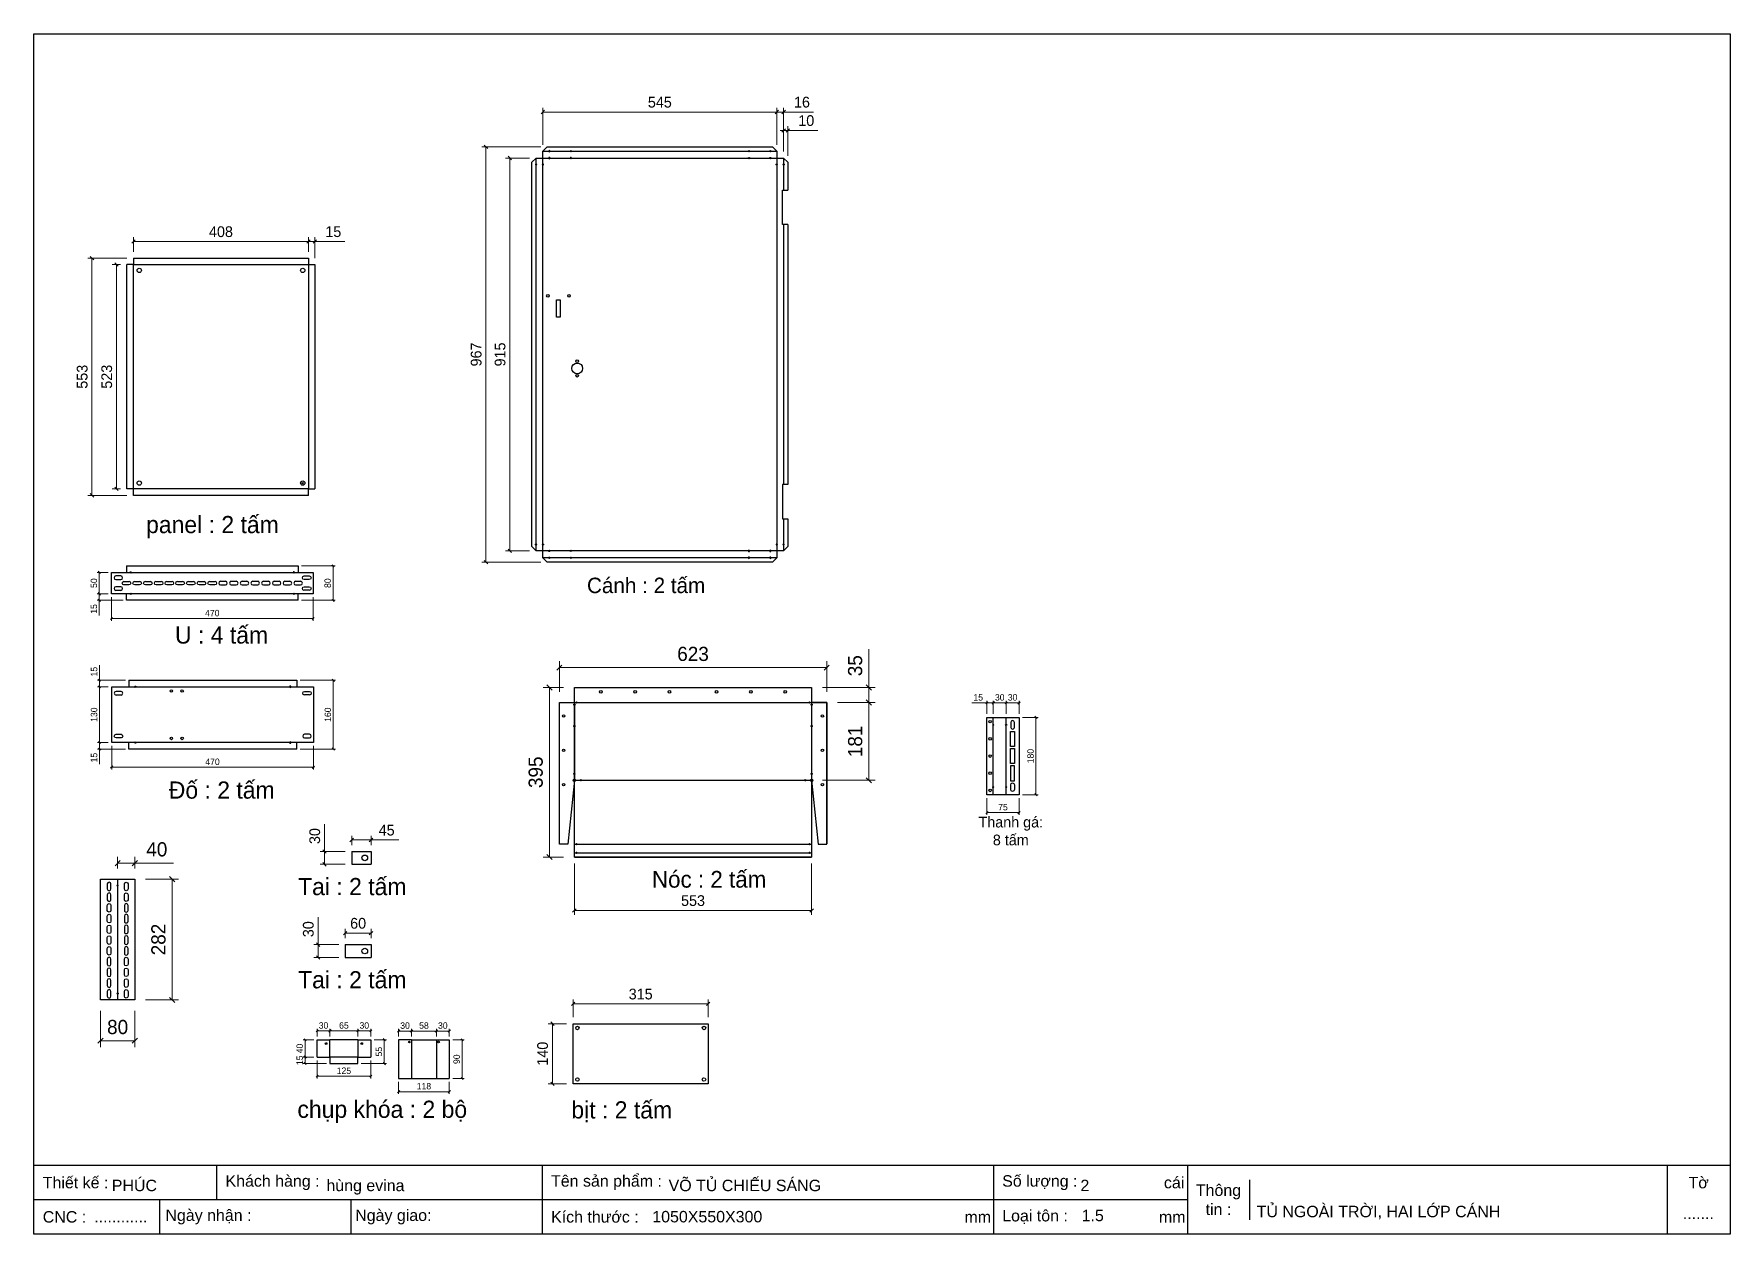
# Model space of a CAD drawing. Header units: millimetres. Extents: x 0 to 3953, y 0 to 2795.
import ezdxf

# ---------------------------------------------------------------- set-up
doc = ezdxf.new("R2010")
doc.units = ezdxf.units.MM
doc.layers.add('CNC', color=7, linetype='Continuous')
doc.layers.add('DIM', color=253, linetype='Continuous')
doc.styles.add('Arial', font='arial.ttf')
doc.dimstyles.new('Dim-15', dxfattribs={"dimtxt": 15, "dimasz": 5, "dimexe": 5, "dimexo": 8, "dimgap": 5, "dimtad": 1, "dimdec": 0, "dimtxsty": 'Standard', "dimblk": 'OBLIQUE', "dimcen": 10, "dimclrd": 5, "dimclre": 5, "dimclrt": 3, "dimazin": 3, "dimtfac": 1, "dimtdec": 0, "dimtmove": 0, "dimatfit": 3, "dimldrblk": 'OBLIQUE', "dimlwd": 9, "dimlwe": 9})
doc.dimstyles.new('Dim-25', dxfattribs={"dimtxt": 25, "dimasz": 8, "dimexe": 10, "dimexo": 15, "dimgap": 10, "dimtad": 1, "dimdec": 0, "dimtxsty": 'Standard', "dimblk": 'OBLIQUE', "dimcen": 10, "dimclrd": 5, "dimclre": 5, "dimclrt": 3, "dimazin": 3, "dimtfac": 1, "dimtdec": 0, "dimtmove": 0, "dimatfit": 3, "dimldrblk": 'OBLIQUE', "dimlwd": 9, "dimlwe": 9})
doc.dimstyles.new('Dim-33', dxfattribs={"dimtxt": 33, "dimasz": 12, "dimexe": 15, "dimexo": 25, "dimgap": 15, "dimtad": 1, "dimdec": 0, "dimtxsty": 'Standard', "dimblk": 'OBLIQUE', "dimcen": 10, "dimclrd": 5, "dimclre": 5, "dimclrt": 3, "dimazin": 3, "dimtfac": 1, "dimtdec": 0, "dimtmove": 0, "dimatfit": 3, "dimldrblk": 'OPEN30', "dimlwd": 9, "dimlwe": 9})

msp = doc.modelspace()

# ---------------------------------------------------------------- texts
at = {"color": 7, "char_height": 40, "width": 683.2, "attachment_point": 5}
for s, insert in [('panel : 2 tấm', (416, 1646.4)), ('U : 4 tấm', (437.3, 1394.9)), ('Đố : 2 tấm', (437.7, 1033.8)), ('Tai : 2 tấm', (742, 809)), ('Tai : 2 tấm', (742, 592)), ('chụp khóa : 2 bộ', (811.9, 284.6)), ('bịt : 2 tấm', (1369.9, 284.8))]:
    msp.add_mtext(s, dxfattribs=dict(at, insert=insert))
at = {"color": 2, "attachment_point": 5}
for s, insert, char_height, width in [('Cánh : 2 tấm', (1426.8, 1510.5), 36, 775), ('Thanh gá: \\P8 tấm', (2276.7, 938.5), 25, 775), ('Nóc : 2 tấm', (1573.6, 826), 39, 774)]:
    msp.add_mtext(s, dxfattribs=dict(at, insert=insert, char_height=char_height, width=width))

# ---------------------------------------------------------------- blocks, each defined once
blk = doc.blocks.new('KHUNG CHUẨN')
at = {"color": 7}
for p, q in [((19889.2, -28535.2), (16919.2, -28535.2)), ((17239.2, -28535.2), (17239.2, -28595.2)), ((17809.2, -28535.2), (17809.2, -28655.2)), ((18599.2, -28535.2), (18599.2, -28655.2)), ((18939.2, -28535.2), (18939.2, -28655.2)), ((19779.2, -28535.2), (19779.2, -28655.2)), ((19047.6, -28560.2), (19047.6, -28630.2)), ((18939.2, -28595.2), (16919.2, -28595.2)), ((17139.2, -28595.2), (17139.2, -28655.2)), ((17474.2, -28595.2), (17474.2, -28655.2))]:
    blk.add_line(p, q, dxfattribs=at)
blk.add_lwpolyline([(16919.2, -26555.2), (19889.2, -26555.2), (19889.2, -28655.2), (16919.2, -28655.2)], close=True, dxfattribs=at)
at = {"color": 2, "char_height": 20, "style": 'Arial'}
for s, insert, width, attachment_point in [('  Thiết kế :', (16919.2, -28565.2), 917.634, 4), ('  Khách hàng :', (17239.2, -28565.2), 917.634, 4), ('  Tên sản phẩm :', (17809.2, -28565.2), 917.634, 4), ('  Số lượng :', (18599.2, -28565.2), 917.634, 4), ('cái', (18897.9, -28565.2), 63.517, 4), ('Thông\\Ptin :', (18993.4, -28595.2), 108.311, 5), ('Tờ', (19834.2, -28565.2), 110, 5), ('  CNC :', (16919.2, -28625.2), 917.634, 4), ('  Ngày nhận :', (17134, -28625.2), 556.651, 4), ('  Ngày giao:', (17466.3, -28625.2), 556.651, 4), ('  Kích thước :', (17809.2, -28625.2), 917.634, 4), ('mm', (18548.6, -28625.2), 73.831, 4), ('  Loại tôn :', (18599.2, -28625.2), 917.634, 4), ('mm', (18889.2, -28625.2), 917.634, 4)]:
    blk.add_mtext(s, dxfattribs=dict(at, insert=insert, width=width, attachment_point=attachment_point))
at = {"color": 3, "style": 'Arial'}
for tag, p in [('#01', (17055.6, -28580.1)), ('#02', (17431.4, -28580.1)), ('#03', (18030.6, -28580.1)), ('#08', (18751.7, -28580.1)), ('#10', (19064.8, -28580.1)), ('#04', (17024.8, -28634.6)), ('#05', (17308.5, -28633)), ('#06', (17632.7, -28633.7)), ('#07', (18002, -28634.7)), ('#09', (18753.8, -28632.6)), ('#11', (19060.3, -28625.7)), ('#12', (19806.5, -28628.9))]:
    blk.add_attdef(tag, p, '', height=20, dxfattribs=at)
blk = doc.blocks.new('*D1')
at = {"color": 5, "lineweight": 9, "ltscale": 3, "transparency": 16777216}
for p, q in [((639.9, 2311.6), (631.9, 2311.6)), ((639.9, 2287.9), (639.9, 2321.6)), ((639.9, 2311.6), (654.9, 2311.6)), ((654.9, 2272.9), (654.9, 2321.6)), ((654.9, 2311.6), (724.6, 2311.6))]:
    blk.add_line(p, q, dxfattribs=at)
at = {"color": 0, "linetype": 'ByBlock', "lineweight": -2}
for p, q in [((635.9, 2307.6), (643.9, 2315.6)), ((658.9, 2315.6), (650.9, 2307.6))]:
    blk.add_line(p, q, dxfattribs=at)
at = {"layer": 'Defpoints', "color": 0, "ltscale": 3, "transparency": 16777216}
for p in [(654.9, 2311.6), (639.9, 2272.9), (654.9, 2257.9)]:
    blk.add_point(p, dxfattribs=at)
at = {"color": 3, "ltscale": 3, "transparency": 16777216, "insert": (697.7, 2334.4), "char_height": 25, "attachment_point": 5}
blk.add_mtext('15', dxfattribs=at)
blk = doc.blocks.new('_Oblique')
at = {"color": 0, "linetype": 'ByBlock', "lineweight": -2}
blk.add_line((-0.5, -0.5), (0.5, 0.5), dxfattribs=at)
blk = doc.blocks.new('*D2')
at = {"color": 0, "linetype": 'ByBlock', "lineweight": -2}
for p, q in [((235.9, 2315.6), (227.9, 2307.6)), ((635.9, 2307.6), (643.9, 2315.6))]:
    blk.add_line(p, q, dxfattribs=at)
at = {"color": 5, "lineweight": 9, "ltscale": 3, "transparency": 16777216}
for p, q in [((231.9, 2287.9), (231.9, 2321.6)), ((639.9, 2311.6), (231.9, 2311.6)), ((639.9, 2287.9), (639.9, 2321.6))]:
    blk.add_line(p, q, dxfattribs=at)
at = {"layer": 'Defpoints', "color": 0, "ltscale": 3, "transparency": 16777216}
for p in [(231.9, 2311.6), (231.9, 2272.9), (639.9, 2272.9)]:
    blk.add_point(p, dxfattribs=at)
at = {"color": 3, "ltscale": 3, "transparency": 16777216, "insert": (435.9, 2334.4), "char_height": 25, "attachment_point": 5}
blk.add_mtext('408', dxfattribs=at)
blk = doc.blocks.new('*D3')
at = {"color": 5, "lineweight": 9, "ltscale": 3, "transparency": 16777216}
for p, q in [((216.9, 2272.9), (125.3, 2272.9)), ((135.3, 2272.9), (135.3, 1720.4)), ((216.9, 1720.4), (125.3, 1720.4))]:
    blk.add_line(p, q, dxfattribs=at)
at = {"color": 0, "linetype": 'ByBlock', "lineweight": -2}
for p, q in [((139.3, 2268.9), (131.3, 2276.9)), ((131.3, 1724.4), (139.3, 1716.4))]:
    blk.add_line(p, q, dxfattribs=at)
at = {"layer": 'Defpoints', "color": 0, "ltscale": 3, "transparency": 16777216}
for p in [(231.9, 2272.9), (135.3, 1720.4), (231.9, 1720.4)]:
    blk.add_point(p, dxfattribs=at)
at = {"color": 3, "ltscale": 3, "transparency": 16777216, "insert": (112.6, 1996.7), "char_height": 25, "attachment_point": 5, "rotation": 90}
blk.add_mtext('553', dxfattribs=at)
blk = doc.blocks.new('*D4')
at = {"color": 5, "lineweight": 9, "ltscale": 3, "transparency": 16777216}
for p, q in [((201.9, 2257.9), (182.6, 2257.9)), ((192.6, 1735.4), (192.6, 2257.9)), ((201.9, 1735.4), (182.6, 1735.4))]:
    blk.add_line(p, q, dxfattribs=at)
at = {"color": 0, "linetype": 'ByBlock', "lineweight": -2}
for p, q in [((196.6, 2253.9), (188.6, 2261.9)), ((188.6, 1739.4), (196.6, 1731.4))]:
    blk.add_line(p, q, dxfattribs=at)
at = {"layer": 'Defpoints', "color": 0, "ltscale": 3, "transparency": 16777216}
for p in [(192.6, 2257.9), (216.9, 2257.9), (216.9, 1735.4)]:
    blk.add_point(p, dxfattribs=at)
at = {"color": 3, "ltscale": 3, "transparency": 16777216, "insert": (169.8, 1996.7), "char_height": 25, "attachment_point": 5, "rotation": 90}
blk.add_mtext('523', dxfattribs=at)
blk = doc.blocks.new('*D5')
at = {"color": 0, "linetype": 'ByBlock', "lineweight": -2}
for p, q in [((183.7, 1089.8), (178.7, 1084.8)), ((648.7, 1084.8), (653.7, 1089.8))]:
    blk.add_line(p, q, dxfattribs=at)
at = {"layer": 'Defpoints', "color": 0, "transparency": 16777216}
for p in [(181.2, 1144.7), (651.2, 1144.7), (651.2, 1087.3)]:
    blk.add_point(p, dxfattribs=at)
at = {"layer": 'DIM', "color": 5, "lineweight": 9, "transparency": 16777216}
for p, q in [((181.2, 1136.7), (181.2, 1082.3)), ((651.2, 1136.7), (651.2, 1082.3)), ((181.2, 1087.3), (651.2, 1087.3))]:
    blk.add_line(p, q, dxfattribs=at)
at = {"layer": 'DIM', "color": 3, "transparency": 16777216, "insert": (416.2, 1099.9), "char_height": 15, "attachment_point": 5}
blk.add_mtext('470', dxfattribs=at)
blk = doc.blocks.new('*D6')
at = {"color": 0, "linetype": 'ByBlock', "lineweight": -2}
for p, q in [((700.3, 1287.2), (695.3, 1292.2)), ((695.3, 1132.2), (700.3, 1127.2))]:
    blk.add_line(p, q, dxfattribs=at)
at = {"layer": 'Defpoints', "color": 0, "transparency": 16777216}
for p in [(612.4, 1289.7), (697.8, 1289.7), (612.4, 1129.7)]:
    blk.add_point(p, dxfattribs=at)
at = {"layer": 'DIM', "color": 5, "lineweight": 9, "transparency": 16777216}
for p, q in [((620.4, 1289.7), (702.8, 1289.7)), ((697.8, 1129.7), (697.8, 1289.7)), ((620.4, 1129.7), (702.8, 1129.7))]:
    blk.add_line(p, q, dxfattribs=at)
at = {"layer": 'DIM', "color": 3, "transparency": 16777216, "insert": (685.1, 1209.7), "char_height": 15, "attachment_point": 5, "rotation": 90}
blk.add_mtext('160', dxfattribs=at)
blk = doc.blocks.new('*D7')
at = {"color": 0, "linetype": 'ByBlock', "lineweight": -2}
for p, q in [((155.4, 1142.2), (150.4, 1147.2)), ((150.4, 1132.2), (155.4, 1127.2))]:
    blk.add_line(p, q, dxfattribs=at)
at = {"layer": 'Defpoints', "color": 0, "transparency": 16777216}
for p in [(152.9, 1129.7), (181.2, 1144.7), (221.2, 1129.7)]:
    blk.add_point(p, dxfattribs=at)
at = {"layer": 'DIM', "color": 5, "lineweight": 9, "transparency": 16777216}
for p, q in [((173.2, 1144.7), (147.9, 1144.7)), ((213.2, 1129.7), (147.9, 1129.7)), ((152.9, 1144.7), (152.9, 1129.7)), ((152.9, 1129.7), (152.9, 1094.5))]:
    blk.add_line(p, q, dxfattribs=at)
at = {"layer": 'DIM', "color": 3, "transparency": 16777216, "insert": (140.2, 1109.6), "char_height": 15, "attachment_point": 5, "rotation": 90}
blk.add_mtext('15', dxfattribs=at)
blk = doc.blocks.new('ovan8.5x20')
at = {"layer": 'CNC', "color": 2, "lineweight": -3}
for p, q in [((5.7, 4.2), (-5.8, 4.2)), ((-5.8, -4.2), (5.7, -4.2))]:
    blk.add_line(p, q, dxfattribs=at)
for centre, start, end in [((-5.8, 0), 90, 270), ((5.7, 0), 270, 90)]:
    blk.add_arc(centre, 4.25, start, end, dxfattribs=at)
blk = doc.blocks.new('f3daunguoc')
at = {"layer": 'CNC', "color": 2, "lineweight": -3}
blk.add_circle((0, 0), 1.5, dxfattribs=at)
blk = doc.blocks.new('*D8')
at = {"color": 0, "linetype": 'ByBlock', "lineweight": -2}
for p, q in [((155.4, 1272.2), (150.4, 1277.2)), ((150.4, 1147.2), (155.4, 1142.2))]:
    blk.add_line(p, q, dxfattribs=at)
at = {"layer": 'Defpoints', "color": 0, "transparency": 16777216}
for p in [(152.9, 1274.7), (181.2, 1274.7), (181.2, 1144.7)]:
    blk.add_point(p, dxfattribs=at)
at = {"layer": 'DIM', "color": 5, "lineweight": 9, "transparency": 16777216}
for p, q in [((173.2, 1274.7), (147.9, 1274.7)), ((152.9, 1144.7), (152.9, 1274.7)), ((173.2, 1144.7), (147.9, 1144.7))]:
    blk.add_line(p, q, dxfattribs=at)
at = {"layer": 'DIM', "color": 3, "transparency": 16777216, "insert": (140.2, 1209.7), "char_height": 15, "attachment_point": 5, "rotation": 90}
blk.add_mtext('130', dxfattribs=at)
blk = doc.blocks.new('*D9')
at = {"color": 0, "linetype": 'ByBlock', "lineweight": -2}
for p, q in [((155.4, 1287.2), (150.4, 1292.2)), ((150.4, 1277.2), (155.4, 1272.2))]:
    blk.add_line(p, q, dxfattribs=at)
at = {"layer": 'Defpoints', "color": 0, "transparency": 16777216}
for p in [(152.9, 1289.7), (181.2, 1274.7), (221.2, 1289.7)]:
    blk.add_point(p, dxfattribs=at)
at = {"layer": 'DIM', "color": 5, "lineweight": 9, "transparency": 16777216}
for p, q in [((152.9, 1289.7), (152.9, 1324.9)), ((213.2, 1289.7), (147.9, 1289.7)), ((173.2, 1274.7), (147.9, 1274.7)), ((152.9, 1274.7), (152.9, 1289.7))]:
    blk.add_line(p, q, dxfattribs=at)
at = {"layer": 'DIM', "color": 3, "transparency": 16777216, "insert": (140.2, 1309.8), "char_height": 15, "attachment_point": 5, "rotation": 90}
blk.add_mtext('15', dxfattribs=at)
blk = doc.blocks.new('*D10')
at = {"color": 0, "linetype": 'ByBlock', "lineweight": -2}
for p, q in [((183.2, 1436.1), (178.2, 1431.1)), ((648.2, 1431.1), (653.2, 1436.1))]:
    blk.add_line(p, q, dxfattribs=at)
at = {"layer": 'Defpoints', "color": 0, "transparency": 16777216}
for p in [(180.7, 1491), (650.7, 1491), (650.7, 1433.6)]:
    blk.add_point(p, dxfattribs=at)
at = {"layer": 'DIM', "color": 5, "lineweight": 9, "transparency": 16777216}
for p, q in [((180.7, 1483), (180.7, 1428.6)), ((650.7, 1483), (650.7, 1428.6)), ((180.7, 1433.6), (650.7, 1433.6))]:
    blk.add_line(p, q, dxfattribs=at)
at = {"layer": 'DIM', "color": 3, "transparency": 16777216, "insert": (415.7, 1446.2), "char_height": 15, "attachment_point": 5}
blk.add_mtext('470', dxfattribs=at)
blk = doc.blocks.new('*D11')
at = {"color": 0, "linetype": 'ByBlock', "lineweight": -2}
for p, q in [((699.8, 1553.5), (694.8, 1558.5)), ((694.8, 1478.5), (699.8, 1473.5))]:
    blk.add_line(p, q, dxfattribs=at)
at = {"layer": 'Defpoints', "color": 0, "transparency": 16777216}
for p in [(615.7, 1556), (697.3, 1556), (615.7, 1476)]:
    blk.add_point(p, dxfattribs=at)
at = {"layer": 'DIM', "color": 5, "lineweight": 9, "transparency": 16777216}
for p, q in [((623.7, 1556), (702.3, 1556)), ((697.3, 1476), (697.3, 1556)), ((623.7, 1476), (702.3, 1476))]:
    blk.add_line(p, q, dxfattribs=at)
at = {"layer": 'DIM', "color": 3, "transparency": 16777216, "insert": (684.7, 1516), "char_height": 15, "attachment_point": 5, "rotation": 90}
blk.add_mtext('80', dxfattribs=at)
blk = doc.blocks.new('*D12')
at = {"color": 0, "linetype": 'ByBlock', "lineweight": -2}
for p, q in [((154.9, 1538.5), (149.9, 1543.5)), ((149.9, 1493.5), (154.9, 1488.5))]:
    blk.add_line(p, q, dxfattribs=at)
at = {"layer": 'Defpoints', "color": 0, "transparency": 16777216}
for p in [(180.7, 1541), (152.4, 1491), (180.7, 1491)]:
    blk.add_point(p, dxfattribs=at)
at = {"layer": 'DIM', "color": 5, "lineweight": 9, "transparency": 16777216}
for p, q in [((172.7, 1541), (147.4, 1541)), ((152.4, 1541), (152.4, 1491)), ((172.7, 1491), (147.4, 1491))]:
    blk.add_line(p, q, dxfattribs=at)
at = {"layer": 'DIM', "color": 3, "transparency": 16777216, "insert": (139.8, 1516), "char_height": 15, "attachment_point": 5, "rotation": 90}
blk.add_mtext('50', dxfattribs=at)
blk = doc.blocks.new('*D13')
at = {"color": 0, "linetype": 'ByBlock', "lineweight": -2}
for p, q in [((154.9, 1488.5), (149.9, 1493.5)), ((149.9, 1478.5), (154.9, 1473.5))]:
    blk.add_line(p, q, dxfattribs=at)
at = {"layer": 'Defpoints', "color": 0, "transparency": 16777216}
for p in [(152.4, 1476), (180.7, 1491), (215.7, 1476)]:
    blk.add_point(p, dxfattribs=at)
at = {"layer": 'DIM', "color": 5, "lineweight": 9, "transparency": 16777216}
for p, q in [((172.7, 1491), (147.4, 1491)), ((207.7, 1476), (147.4, 1476)), ((152.4, 1491), (152.4, 1476)), ((152.4, 1476), (152.4, 1440.8))]:
    blk.add_line(p, q, dxfattribs=at)
at = {"layer": 'DIM', "color": 3, "transparency": 16777216, "insert": (139.8, 1455.9), "char_height": 15, "attachment_point": 5, "rotation": 90}
blk.add_mtext('15', dxfattribs=at)
blk = doc.blocks.new('*D14')
at = {"color": 0, "linetype": 'ByBlock', "lineweight": -2}
for p, q in [((328.1, 820.7), (316.1, 832.7)), ((316.1, 551.2), (328.1, 539.2))]:
    blk.add_line(p, q, dxfattribs=at)
at = {"color": 5, "lineweight": 9, "ltscale": 3, "transparency": 16777216}
for p, q in [((260.1, 826.7), (337.1, 826.7)), ((322.1, 826.7), (322.1, 545.2)), ((260.1, 545.2), (337.1, 545.2))]:
    blk.add_line(p, q, dxfattribs=at)
at = {"layer": 'Defpoints', "color": 0, "ltscale": 3, "transparency": 16777216}
for p in [(235.1, 826.7), (235.1, 545.2), (322.1, 545.2)]:
    blk.add_point(p, dxfattribs=at)
at = {"color": 3, "ltscale": 3, "transparency": 16777216, "insert": (290.3, 686), "char_height": 33, "attachment_point": 5, "rotation": 90}
blk.add_mtext('282', dxfattribs=at)
blk = doc.blocks.new('_Open30')
at = {"color": 0, "linetype": 'ByBlock', "lineweight": -2}
for p, q in [((-1, 0.27), (0, 0)), ((0, 0), (-1, -0.27)), ((0, 0), (-1, 0))]:
    blk.add_line(p, q, dxfattribs=at)
blk = doc.blocks.new('*D15')
at = {"color": 0, "linetype": 'ByBlock', "lineweight": -2}
for p, q in [((201.1, 869.9), (189.1, 857.9)), ((229.1, 857.9), (241.1, 869.9))]:
    blk.add_line(p, q, dxfattribs=at)
at = {"color": 5, "lineweight": 9, "ltscale": 3, "transparency": 16777216}
for p, q in [((195.1, 851.7), (195.1, 878.9)), ((235.1, 851.7), (235.1, 878.9)), ((195.1, 863.9), (235.1, 863.9)), ((235.1, 863.9), (325.6, 863.9))]:
    blk.add_line(p, q, dxfattribs=at)
at = {"layer": 'Defpoints', "color": 0, "ltscale": 3, "transparency": 16777216}
for p in [(235.1, 863.9), (195.1, 826.7), (235.1, 826.7)]:
    blk.add_point(p, dxfattribs=at)
at = {"color": 3, "ltscale": 3, "transparency": 16777216, "insert": (286.4, 895.8), "char_height": 33, "attachment_point": 5}
blk.add_mtext('40', dxfattribs=at)
blk = doc.blocks.new('*D16')
at = {"color": 5, "lineweight": 9, "ltscale": 3, "transparency": 16777216}
for p, q in [((155.1, 520.2), (155.1, 435.2)), ((235.1, 520.2), (235.1, 435.2)), ((155.1, 450.2), (235.1, 450.2))]:
    blk.add_line(p, q, dxfattribs=at)
at = {"color": 0, "linetype": 'ByBlock', "lineweight": -2}
for p, q in [((161.1, 456.2), (149.1, 444.2)), ((229.1, 444.2), (241.1, 456.2))]:
    blk.add_line(p, q, dxfattribs=at)
at = {"layer": 'Defpoints', "color": 0, "ltscale": 3, "transparency": 16777216}
for p in [(155.1, 545.2), (235.1, 545.2), (235.1, 450.2)]:
    blk.add_point(p, dxfattribs=at)
at = {"color": 3, "ltscale": 3, "transparency": 16777216, "insert": (195.1, 482), "char_height": 33, "attachment_point": 5}
blk.add_mtext('80', dxfattribs=at)
blk = doc.blocks.new('*D17')
at = {"color": 5, "lineweight": 9, "ltscale": 3, "transparency": 16777216}
for p, q in [((1747.3, 2570.4), (1739.3, 2570.4)), ((1747.3, 2521.1), (1747.3, 2580.4)), ((1747.3, 2570.4), (1757.3, 2570.4)), ((1757.3, 2511.1), (1757.3, 2580.4)), ((1757.3, 2570.4), (1826.6, 2570.4))]:
    blk.add_line(p, q, dxfattribs=at)
at = {"color": 0, "linetype": 'ByBlock', "lineweight": -2}
for p, q in [((1743.3, 2566.4), (1751.3, 2574.4)), ((1761.3, 2574.4), (1753.3, 2566.4))]:
    blk.add_line(p, q, dxfattribs=at)
at = {"layer": 'Defpoints', "color": 0, "ltscale": 3, "transparency": 16777216}
for p in [(1757.3, 2570.4), (1747.3, 2506.1), (1757.3, 2496.1)]:
    blk.add_point(p, dxfattribs=at)
at = {"color": 3, "ltscale": 3, "transparency": 16777216, "insert": (1800, 2593.2), "char_height": 25, "attachment_point": 5}
blk.add_mtext('10', dxfattribs=at)
blk = doc.blocks.new('*D18')
at = {"color": 5, "lineweight": 9, "ltscale": 3, "transparency": 16777216}
for p, q in [((1731.3, 2613.3), (1723.3, 2613.3)), ((1731.3, 2537.1), (1731.3, 2623.3)), ((1731.3, 2613.3), (1747.3, 2613.3)), ((1747.3, 2521.1), (1747.3, 2623.3)), ((1747.3, 2613.3), (1816.7, 2613.3))]:
    blk.add_line(p, q, dxfattribs=at)
at = {"color": 0, "linetype": 'ByBlock', "lineweight": -2}
for p, q in [((1727.3, 2609.3), (1735.3, 2617.3)), ((1751.3, 2617.3), (1743.3, 2609.3))]:
    blk.add_line(p, q, dxfattribs=at)
at = {"layer": 'Defpoints', "color": 0, "ltscale": 3, "transparency": 16777216}
for p in [(1747.3, 2613.3), (1731.3, 2522.1), (1747.3, 2506.1)]:
    blk.add_point(p, dxfattribs=at)
at = {"color": 3, "ltscale": 3, "transparency": 16777216, "insert": (1790, 2636.1), "char_height": 25, "attachment_point": 5}
blk.add_mtext('16', dxfattribs=at)
blk = doc.blocks.new('*D19')
at = {"color": 0, "linetype": 'ByBlock', "lineweight": -2}
for p, q in [((1190.3, 2617.3), (1182.3, 2609.3)), ((1727.3, 2609.3), (1735.3, 2617.3))]:
    blk.add_line(p, q, dxfattribs=at)
at = {"color": 5, "lineweight": 9, "ltscale": 3, "transparency": 16777216}
for p, q in [((1186.3, 2537.1), (1186.3, 2623.3)), ((1731.3, 2613.3), (1186.3, 2613.3)), ((1731.3, 2537.1), (1731.3, 2623.3))]:
    blk.add_line(p, q, dxfattribs=at)
at = {"layer": 'Defpoints', "color": 0, "ltscale": 3, "transparency": 16777216}
for p in [(1186.3, 2613.3), (1186.3, 2522.1), (1731.3, 2522.1)]:
    blk.add_point(p, dxfattribs=at)
at = {"color": 3, "ltscale": 3, "transparency": 16777216, "insert": (1458.8, 2636), "char_height": 25, "attachment_point": 5}
blk.add_mtext('545', dxfattribs=at)
blk = doc.blocks.new('*D20')
at = {"color": 5, "lineweight": 9, "ltscale": 3, "transparency": 16777216}
for p, q in [((1181.3, 2532.1), (1043.6, 2532.1)), ((1053.6, 2532.1), (1053.6, 1565.1)), ((1181.3, 1565.1), (1043.6, 1565.1))]:
    blk.add_line(p, q, dxfattribs=at)
at = {"color": 0, "linetype": 'ByBlock', "lineweight": -2}
for p, q in [((1057.6, 2528.1), (1049.6, 2536.1)), ((1049.6, 1569.1), (1057.6, 1561.1))]:
    blk.add_line(p, q, dxfattribs=at)
at = {"layer": 'Defpoints', "color": 0, "ltscale": 3, "transparency": 16777216}
for p in [(1196.3, 2532.1), (1053.6, 1565.1), (1196.3, 1565.1)]:
    blk.add_point(p, dxfattribs=at)
at = {"color": 3, "ltscale": 3, "transparency": 16777216, "insert": (1030.8, 2048.6), "char_height": 25, "attachment_point": 5, "rotation": 90}
blk.add_mtext('967', dxfattribs=at)
blk = doc.blocks.new('*D21')
at = {"color": 5, "lineweight": 9, "ltscale": 3, "transparency": 16777216}
for p, q in [((1155.3, 2506.1), (1099.3, 2506.1)), ((1109.3, 1591.1), (1109.3, 2506.1)), ((1155.3, 1591.1), (1099.3, 1591.1))]:
    blk.add_line(p, q, dxfattribs=at)
at = {"color": 0, "linetype": 'ByBlock', "lineweight": -2}
for p, q in [((1113.3, 2502.1), (1105.3, 2510.1)), ((1105.3, 1595.1), (1113.3, 1587.1))]:
    blk.add_line(p, q, dxfattribs=at)
at = {"layer": 'Defpoints', "color": 0, "ltscale": 3, "transparency": 16777216}
for p in [(1109.3, 2506.1), (1170.3, 2506.1), (1170.3, 1591.1)]:
    blk.add_point(p, dxfattribs=at)
at = {"color": 3, "ltscale": 3, "transparency": 16777216, "insert": (1086.5, 2048.6), "char_height": 25, "attachment_point": 5, "rotation": 90}
blk.add_mtext('915', dxfattribs=at)
blk = doc.blocks.new('*D22')
at = {"color": 0, "linetype": 'ByBlock', "lineweight": -2}
for p, q in [((1000.6, 449.7), (995.6, 454.7)), ((995.6, 364.7), (1000.6, 359.7))]:
    blk.add_line(p, q, dxfattribs=at)
at = {"layer": 'Defpoints', "color": 0, "transparency": 16777216}
for p in [(968, 452.2), (968, 362.2), (998.1, 362.2)]:
    blk.add_point(p, dxfattribs=at)
at = {"layer": 'DIM', "color": 5, "lineweight": 9, "transparency": 16777216}
for p, q in [((976, 452.2), (1003.1, 452.2)), ((998.1, 452.2), (998.1, 362.2)), ((976, 362.2), (1003.1, 362.2))]:
    blk.add_line(p, q, dxfattribs=at)
at = {"layer": 'DIM', "color": 3, "transparency": 16777216, "insert": (985.4, 407.2), "char_height": 15, "attachment_point": 5, "rotation": 90}
blk.add_mtext('90', dxfattribs=at)
blk = doc.blocks.new('*D23')
at = {"color": 0, "linetype": 'ByBlock', "lineweight": -2}
for p, q in [((852.5, 334.1), (847.5, 329.1)), ((965.5, 329.1), (970.5, 334.1))]:
    blk.add_line(p, q, dxfattribs=at)
at = {"layer": 'Defpoints', "color": 0, "transparency": 16777216}
for p in [(850, 362.2), (968, 362.2), (968, 331.6)]:
    blk.add_point(p, dxfattribs=at)
at = {"layer": 'DIM', "color": 5, "lineweight": 9, "transparency": 16777216}
for p, q in [((850, 354.2), (850, 326.6)), ((850, 331.6), (968, 331.6)), ((968, 354.2), (968, 326.6))]:
    blk.add_line(p, q, dxfattribs=at)
at = {"layer": 'DIM', "color": 3, "transparency": 16777216, "insert": (909, 344.3), "char_height": 15, "attachment_point": 5}
blk.add_mtext('118', dxfattribs=at)
blk = doc.blocks.new('*D24')
at = {"color": 0, "linetype": 'ByBlock', "lineweight": -2}
for p, q in [((852.5, 475.4), (847.5, 470.4)), ((877.5, 470.4), (882.5, 475.4))]:
    blk.add_line(p, q, dxfattribs=at)
at = {"layer": 'Defpoints', "color": 0, "transparency": 16777216}
for p in [(850, 452.2), (880, 472.9), (880, 452.2)]:
    blk.add_point(p, dxfattribs=at)
at = {"layer": 'DIM', "color": 5, "lineweight": 9, "transparency": 16777216}
for p, q in [((850, 460.2), (850, 477.9)), ((880, 460.2), (880, 477.9)), ((850, 472.9), (880, 472.9))]:
    blk.add_line(p, q, dxfattribs=at)
at = {"layer": 'DIM', "color": 3, "transparency": 16777216, "insert": (865, 485.5), "char_height": 15, "attachment_point": 5}
blk.add_mtext('30', dxfattribs=at)
blk = doc.blocks.new('*D25')
at = {"color": 0, "linetype": 'ByBlock', "lineweight": -2}
for p, q in [((882.5, 475.4), (877.5, 470.4)), ((935.5, 470.4), (940.5, 475.4))]:
    blk.add_line(p, q, dxfattribs=at)
at = {"layer": 'Defpoints', "color": 0, "transparency": 16777216}
for p in [(880, 452.2), (938, 472.9), (938, 452.2)]:
    blk.add_point(p, dxfattribs=at)
at = {"layer": 'DIM', "color": 5, "lineweight": 9, "transparency": 16777216}
for p, q in [((880, 460.2), (880, 477.9)), ((938, 460.2), (938, 477.9)), ((880, 472.9), (938, 472.9))]:
    blk.add_line(p, q, dxfattribs=at)
at = {"layer": 'DIM', "color": 3, "transparency": 16777216, "insert": (909, 485.5), "char_height": 15, "attachment_point": 5}
blk.add_mtext('58', dxfattribs=at)
blk = doc.blocks.new('*D26')
at = {"color": 0, "linetype": 'ByBlock', "lineweight": -2}
for p, q in [((940.5, 475.4), (935.5, 470.4)), ((965.5, 470.4), (970.5, 475.4))]:
    blk.add_line(p, q, dxfattribs=at)
at = {"layer": 'Defpoints', "color": 0, "transparency": 16777216}
for p in [(938, 452.2), (968, 472.9), (968, 452.2)]:
    blk.add_point(p, dxfattribs=at)
at = {"layer": 'DIM', "color": 5, "lineweight": 9, "transparency": 16777216}
for p, q in [((938, 460.2), (938, 477.9)), ((968, 460.2), (968, 477.9)), ((938, 472.9), (968, 472.9))]:
    blk.add_line(p, q, dxfattribs=at)
at = {"layer": 'DIM', "color": 3, "transparency": 16777216, "insert": (953, 485.5), "char_height": 15, "attachment_point": 5}
blk.add_mtext('30', dxfattribs=at)
blk = doc.blocks.new('*D27')
at = {"color": 0, "linetype": 'ByBlock', "lineweight": -2}
for p, q in [((662.5, 370.1), (657.5, 365.1)), ((782.5, 365.1), (787.5, 370.1))]:
    blk.add_line(p, q, dxfattribs=at)
at = {"layer": 'Defpoints', "color": 0, "transparency": 16777216}
for p in [(660, 412.2), (785, 412.2), (785, 367.6)]:
    blk.add_point(p, dxfattribs=at)
at = {"layer": 'DIM', "color": 5, "lineweight": 9, "transparency": 16777216}
for p, q in [((660, 404.2), (660, 362.6)), ((785, 404.2), (785, 362.6)), ((660, 367.6), (785, 367.6))]:
    blk.add_line(p, q, dxfattribs=at)
at = {"layer": 'DIM', "color": 3, "transparency": 16777216, "insert": (722.5, 380.3), "char_height": 15, "attachment_point": 5}
blk.add_mtext('125', dxfattribs=at)
blk = doc.blocks.new('*D28')
at = {"color": 0, "linetype": 'ByBlock', "lineweight": -2}
for p, q in [((819.1, 449.7), (814.1, 454.7)), ((814.1, 399.7), (819.1, 394.7))]:
    blk.add_line(p, q, dxfattribs=at)
at = {"layer": 'Defpoints', "color": 0, "transparency": 16777216}
for p in [(785, 452.2), (755, 397.2), (816.6, 397.2)]:
    blk.add_point(p, dxfattribs=at)
at = {"layer": 'DIM', "color": 5, "lineweight": 9, "transparency": 16777216}
for p, q in [((793, 452.2), (821.6, 452.2)), ((816.6, 452.2), (816.6, 397.2)), ((763, 397.2), (821.6, 397.2))]:
    blk.add_line(p, q, dxfattribs=at)
at = {"layer": 'DIM', "color": 3, "transparency": 16777216, "insert": (804, 424.7), "char_height": 15, "attachment_point": 5, "rotation": 90}
blk.add_mtext('55', dxfattribs=at)
blk = doc.blocks.new('*D29')
at = {"color": 0, "linetype": 'ByBlock', "lineweight": -2}
for p, q in [((634.7, 449.7), (629.7, 454.7)), ((629.7, 414.7), (634.7, 409.7))]:
    blk.add_line(p, q, dxfattribs=at)
at = {"layer": 'Defpoints', "color": 0, "transparency": 16777216}
for p in [(660, 452.2), (632.2, 412.2), (660, 412.2)]:
    blk.add_point(p, dxfattribs=at)
at = {"layer": 'DIM', "color": 5, "lineweight": 9, "transparency": 16777216}
for p, q in [((652, 452.2), (627.2, 452.2)), ((632.2, 452.2), (632.2, 412.2)), ((652, 412.2), (627.2, 412.2))]:
    blk.add_line(p, q, dxfattribs=at)
at = {"layer": 'DIM', "color": 3, "transparency": 16777216, "insert": (619.5, 432.2), "char_height": 15, "attachment_point": 5, "rotation": 90}
blk.add_mtext('40', dxfattribs=at)
blk = doc.blocks.new('*D30')
at = {"color": 0, "linetype": 'ByBlock', "lineweight": -2}
for p, q in [((634.7, 409.7), (629.7, 414.7)), ((629.7, 399.7), (634.7, 394.7))]:
    blk.add_line(p, q, dxfattribs=at)
at = {"layer": 'Defpoints', "color": 0, "transparency": 16777216}
for p in [(632.2, 397.2), (660, 412.2), (690, 397.2)]:
    blk.add_point(p, dxfattribs=at)
at = {"layer": 'DIM', "color": 5, "lineweight": 9, "transparency": 16777216}
for p, q in [((652, 412.2), (627.2, 412.2)), ((682, 397.2), (627.2, 397.2)), ((632.2, 412.2), (632.2, 397.2))]:
    blk.add_line(p, q, dxfattribs=at)
at = {"layer": 'DIM', "color": 3, "transparency": 16777216, "insert": (619.5, 404.7), "char_height": 15, "attachment_point": 5, "rotation": 90}
blk.add_mtext('15', dxfattribs=at)
blk = doc.blocks.new('*D31')
at = {"color": 0, "linetype": 'ByBlock', "lineweight": -2}
for p, q in [((662.5, 475.7), (657.5, 470.7)), ((687.5, 470.7), (692.5, 475.7))]:
    blk.add_line(p, q, dxfattribs=at)
at = {"layer": 'Defpoints', "color": 0, "transparency": 16777216}
for p in [(660, 452.2), (690, 473.2), (690, 452.2)]:
    blk.add_point(p, dxfattribs=at)
at = {"layer": 'DIM', "color": 5, "lineweight": 9, "transparency": 16777216}
for p, q in [((660, 460.2), (660, 478.2)), ((690, 460.2), (690, 478.2)), ((660, 473.2), (690, 473.2))]:
    blk.add_line(p, q, dxfattribs=at)
at = {"layer": 'DIM', "color": 3, "transparency": 16777216, "insert": (675, 485.8), "char_height": 15, "attachment_point": 5}
blk.add_mtext('30', dxfattribs=at)
blk = doc.blocks.new('*D32')
at = {"color": 0, "linetype": 'ByBlock', "lineweight": -2}
for p, q in [((692.5, 475.7), (687.5, 470.7)), ((752.5, 470.7), (757.5, 475.7))]:
    blk.add_line(p, q, dxfattribs=at)
at = {"layer": 'Defpoints', "color": 0, "transparency": 16777216}
for p in [(690, 452.2), (755, 473.2), (755, 452.2)]:
    blk.add_point(p, dxfattribs=at)
at = {"layer": 'DIM', "color": 5, "lineweight": 9, "transparency": 16777216}
for p, q in [((690, 460.2), (690, 478.2)), ((755, 460.2), (755, 478.2)), ((690, 473.2), (755, 473.2))]:
    blk.add_line(p, q, dxfattribs=at)
at = {"layer": 'DIM', "color": 3, "transparency": 16777216, "insert": (722.5, 485.8), "char_height": 15, "attachment_point": 5}
blk.add_mtext('65', dxfattribs=at)
blk = doc.blocks.new('*D33')
at = {"color": 0, "linetype": 'ByBlock', "lineweight": -2}
for p, q in [((757.5, 475.7), (752.5, 470.7)), ((782.5, 470.7), (787.5, 475.7))]:
    blk.add_line(p, q, dxfattribs=at)
at = {"layer": 'Defpoints', "color": 0, "transparency": 16777216}
for p in [(755, 452.2), (785, 473.2), (785, 452.2)]:
    blk.add_point(p, dxfattribs=at)
at = {"layer": 'DIM', "color": 5, "lineweight": 9, "transparency": 16777216}
for p, q in [((755, 460.2), (755, 478.2)), ((785, 460.2), (785, 478.2)), ((755, 473.2), (785, 473.2))]:
    blk.add_line(p, q, dxfattribs=at)
at = {"layer": 'DIM', "color": 3, "transparency": 16777216, "insert": (770, 485.8), "char_height": 15, "attachment_point": 5}
blk.add_mtext('30', dxfattribs=at)
blk = doc.blocks.new('*D34')
at = {"color": 0, "linetype": 'ByBlock', "lineweight": -2}
for p, q in [((729.6, 704.8), (721.6, 696.8)), ((781.6, 696.8), (789.6, 704.8))]:
    blk.add_line(p, q, dxfattribs=at)
at = {"color": 5, "lineweight": 9, "ltscale": 3, "transparency": 16777216}
for p, q in [((725.6, 689.1), (725.6, 710.8)), ((725.6, 700.8), (785.6, 700.8)), ((785.6, 689.1), (785.6, 710.8))]:
    blk.add_line(p, q, dxfattribs=at)
at = {"layer": 'Defpoints', "color": 0, "ltscale": 3, "transparency": 16777216}
for p in [(725.6, 674.1), (785.6, 700.8), (785.6, 674.1)]:
    blk.add_point(p, dxfattribs=at)
at = {"color": 3, "ltscale": 3, "transparency": 16777216, "insert": (755.6, 723.6), "char_height": 25, "attachment_point": 5}
blk.add_mtext('60', dxfattribs=at)
blk = doc.blocks.new('*D35')
at = {"color": 5, "lineweight": 9, "ltscale": 3, "transparency": 16777216}
for p, q in [((662.4, 674.1), (662.4, 737.8)), ((710.6, 674.1), (652.4, 674.1)), ((662.4, 644.1), (662.4, 674.1)), ((710.6, 644.1), (652.4, 644.1))]:
    blk.add_line(p, q, dxfattribs=at)
at = {"color": 0, "linetype": 'ByBlock', "lineweight": -2}
for p, q in [((666.4, 670.1), (658.4, 678.1)), ((658.4, 648.1), (666.4, 640.1))]:
    blk.add_line(p, q, dxfattribs=at)
at = {"layer": 'Defpoints', "color": 0, "ltscale": 3, "transparency": 16777216}
for p in [(725.6, 674.1), (662.4, 644.1), (725.6, 644.1)]:
    blk.add_point(p, dxfattribs=at)
at = {"color": 3, "ltscale": 3, "transparency": 16777216, "insert": (639.6, 710), "char_height": 25, "attachment_point": 5, "rotation": 90}
blk.add_mtext('30', dxfattribs=at)
blk = doc.blocks.new('*D36')
at = {"color": 0, "linetype": 'ByBlock', "lineweight": -2}
for p, q in [((744.6, 921.8), (736.6, 913.8)), ((781.6, 913.8), (789.6, 921.8))]:
    blk.add_line(p, q, dxfattribs=at)
at = {"color": 5, "lineweight": 9, "ltscale": 3, "transparency": 16777216}
for p, q in [((740.6, 906.1), (740.6, 927.8)), ((740.6, 917.8), (785.6, 917.8)), ((785.6, 906.1), (785.6, 927.8)), ((785.6, 917.8), (850.6, 917.8))]:
    blk.add_line(p, q, dxfattribs=at)
at = {"layer": 'Defpoints', "color": 0, "ltscale": 3, "transparency": 16777216}
for p in [(785.6, 917.8), (740.6, 891.1), (785.6, 891.1)]:
    blk.add_point(p, dxfattribs=at)
at = {"color": 3, "ltscale": 3, "transparency": 16777216, "insert": (822.1, 940.5), "char_height": 25, "attachment_point": 5}
blk.add_mtext('45', dxfattribs=at)
blk = doc.blocks.new('*D37')
at = {"color": 5, "lineweight": 9, "ltscale": 3, "transparency": 16777216}
for p, q in [((677.4, 891.1), (677.4, 954.8)), ((725.6, 891.1), (667.4, 891.1)), ((677.4, 861.1), (677.4, 891.1)), ((725.6, 861.1), (667.4, 861.1))]:
    blk.add_line(p, q, dxfattribs=at)
at = {"color": 0, "linetype": 'ByBlock', "lineweight": -2}
for p, q in [((681.4, 887.1), (673.4, 895.1)), ((673.4, 865.1), (681.4, 857.1))]:
    blk.add_line(p, q, dxfattribs=at)
at = {"layer": 'Defpoints', "color": 0, "ltscale": 3, "transparency": 16777216}
for p in [(740.6, 891.1), (677.4, 861.1), (740.6, 861.1)]:
    blk.add_point(p, dxfattribs=at)
at = {"color": 3, "ltscale": 3, "transparency": 16777216, "insert": (654.6, 926.9), "char_height": 25, "attachment_point": 5, "rotation": 90}
blk.add_mtext('30', dxfattribs=at)
blk = doc.blocks.new('*D38')
at = {"color": 0, "linetype": 'ByBlock', "lineweight": -2}
for p, q in [((1260.6, 540), (1252.6, 532)), ((1567.6, 532), (1575.6, 540))]:
    blk.add_line(p, q, dxfattribs=at)
at = {"color": 5, "lineweight": 9, "ltscale": 3, "transparency": 16777216}
for p, q in [((1256.6, 505), (1256.6, 546)), ((1571.6, 536), (1256.6, 536)), ((1571.6, 505), (1571.6, 546))]:
    blk.add_line(p, q, dxfattribs=at)
at = {"layer": 'Defpoints', "color": 0, "ltscale": 3, "transparency": 16777216}
for p in [(1256.6, 536), (1256.6, 490), (1571.6, 490)]:
    blk.add_point(p, dxfattribs=at)
at = {"color": 3, "ltscale": 3, "transparency": 16777216, "insert": (1414.1, 558.8), "char_height": 25, "attachment_point": 5}
blk.add_mtext('315', dxfattribs=at)
blk = doc.blocks.new('*D39')
at = {"color": 5, "lineweight": 9, "ltscale": 3, "transparency": 16777216}
for p, q in [((1241.6, 490), (1198.4, 490)), ((1208.4, 490), (1208.4, 350)), ((1241.6, 350), (1198.4, 350))]:
    blk.add_line(p, q, dxfattribs=at)
at = {"color": 0, "linetype": 'ByBlock', "lineweight": -2}
for p, q in [((1212.4, 486), (1204.4, 494)), ((1204.4, 354), (1212.4, 346))]:
    blk.add_line(p, q, dxfattribs=at)
at = {"layer": 'Defpoints', "color": 0, "ltscale": 3, "transparency": 16777216}
for p in [(1256.6, 490), (1208.4, 350), (1256.6, 350)]:
    blk.add_point(p, dxfattribs=at)
at = {"color": 3, "ltscale": 3, "transparency": 16777216, "insert": (1185.6, 420), "char_height": 25, "attachment_point": 5, "rotation": 90}
blk.add_mtext('140', dxfattribs=at)
blk = doc.blocks.new('*D40')
at = {"color": 0, "linetype": 'ByBlock', "lineweight": -2}
for p, q in [((1951.9, 1267), (1939.9, 1279)), ((1939.9, 1244), (1951.9, 1232))]:
    blk.add_line(p, q, dxfattribs=at)
at = {"layer": 'Defpoints', "color": 0, "transparency": 16777216}
for p in [(1812.6, 1273), (1945.9, 1273), (1847.6, 1238)]:
    blk.add_point(p, dxfattribs=at)
at = {"layer": 'DIM', "color": 5, "lineweight": 9, "transparency": 16777216}
for p, q in [((1945.9, 1273), (1945.9, 1362.5)), ((1837.6, 1273), (1960.9, 1273)), ((1945.9, 1238), (1945.9, 1273)), ((1872.6, 1238), (1960.9, 1238))]:
    blk.add_line(p, q, dxfattribs=at)
at = {"layer": 'DIM', "color": 3, "transparency": 16777216, "insert": (1914.1, 1323.7), "char_height": 33, "attachment_point": 5, "rotation": 90}
blk.add_mtext('35', dxfattribs=at)
blk = doc.blocks.new('*D41')
at = {"color": 0, "linetype": 'ByBlock', "lineweight": -2}
for p, q in [((1207.5, 1267), (1195.5, 1279)), ((1195.5, 884), (1207.5, 872))]:
    blk.add_line(p, q, dxfattribs=at)
at = {"layer": 'Defpoints', "color": 0, "transparency": 16777216}
for p in [(1259.6, 1273), (1201.5, 878), (1259.6, 878)]:
    blk.add_point(p, dxfattribs=at)
at = {"layer": 'DIM', "color": 5, "lineweight": 9, "transparency": 16777216}
for p, q in [((1234.6, 1273), (1186.5, 1273)), ((1201.5, 1273), (1201.5, 878)), ((1234.6, 878), (1186.5, 878))]:
    blk.add_line(p, q, dxfattribs=at)
at = {"layer": 'DIM', "color": 3, "transparency": 16777216, "insert": (1169.6, 1075.5), "char_height": 33, "attachment_point": 5, "rotation": 90}
blk.add_mtext('395', dxfattribs=at)
blk = doc.blocks.new('*D42')
at = {"color": 0, "linetype": 'ByBlock', "lineweight": -2}
for p, q in [((1230.6, 1325.2), (1218.6, 1313.2)), ((1841.6, 1313.2), (1853.6, 1325.2))]:
    blk.add_line(p, q, dxfattribs=at)
at = {"layer": 'Defpoints', "color": 0, "transparency": 16777216}
for p in [(1847.6, 1319.2), (1224.6, 1238), (1847.6, 1238)]:
    blk.add_point(p, dxfattribs=at)
at = {"layer": 'DIM', "color": 5, "lineweight": 9, "transparency": 16777216}
for p, q in [((1224.6, 1263), (1224.6, 1334.2)), ((1224.6, 1319.2), (1847.6, 1319.2)), ((1847.6, 1263), (1847.6, 1334.2))]:
    blk.add_line(p, q, dxfattribs=at)
at = {"layer": 'DIM', "color": 3, "transparency": 16777216, "insert": (1536.1, 1351), "char_height": 33, "attachment_point": 5}
blk.add_mtext('623', dxfattribs=at)
blk = doc.blocks.new('*D43')
at = {"color": 0, "linetype": 'ByBlock', "lineweight": -2}
for p, q in [((1951.9, 1232), (1939.9, 1244)), ((1939.9, 1062.8), (1951.9, 1050.8))]:
    blk.add_line(p, q, dxfattribs=at)
at = {"layer": 'Defpoints', "color": 0, "transparency": 16777216}
for p in [(1847.6, 1238), (1945.9, 1238), (1812.6, 1056.8)]:
    blk.add_point(p, dxfattribs=at)
at = {"layer": 'DIM', "color": 5, "lineweight": 9, "transparency": 16777216}
for p, q in [((1872.6, 1238), (1960.9, 1238)), ((1945.9, 1056.8), (1945.9, 1238)), ((1837.6, 1056.8), (1960.9, 1056.8))]:
    blk.add_line(p, q, dxfattribs=at)
at = {"layer": 'DIM', "color": 3, "transparency": 16777216, "insert": (1914.1, 1147.4), "char_height": 33, "attachment_point": 5, "rotation": 90}
blk.add_mtext('181', dxfattribs=at)
blk = doc.blocks.new('*D44')
at = {"color": 5, "lineweight": 9, "ltscale": 3, "transparency": 16777216}
for p, q in [((1259.6, 863), (1259.6, 743.7)), ((1812.6, 863), (1812.6, 743.7)), ((1259.6, 753.7), (1812.6, 753.7))]:
    blk.add_line(p, q, dxfattribs=at)
at = {"color": 0, "linetype": 'ByBlock', "lineweight": -2}
for p, q in [((1263.6, 757.7), (1255.6, 749.7)), ((1808.6, 749.7), (1816.6, 757.7))]:
    blk.add_line(p, q, dxfattribs=at)
at = {"layer": 'Defpoints', "color": 0, "ltscale": 3, "transparency": 16777216}
for p in [(1259.6, 878), (1812.6, 878), (1812.6, 753.7)]:
    blk.add_point(p, dxfattribs=at)
at = {"color": 3, "ltscale": 3, "transparency": 16777216, "insert": (1536.1, 776.5), "char_height": 25, "attachment_point": 5}
blk.add_mtext('553', dxfattribs=at)
blk = doc.blocks.new('*D45')
at = {"color": 0, "linetype": 'ByBlock', "lineweight": -2}
for p, q in [((2337.8, 1200.8), (2332.8, 1205.8)), ((2332.8, 1025.8), (2337.8, 1020.8))]:
    blk.add_line(p, q, dxfattribs=at)
at = {"layer": 'Defpoints', "color": 0, "transparency": 16777216}
for p in [(2295.9, 1203.3), (2295.9, 1023.3), (2335.3, 1023.3)]:
    blk.add_point(p, dxfattribs=at)
at = {"layer": 'DIM', "color": 5, "lineweight": 9, "transparency": 16777216}
for p, q in [((2303.9, 1203.3), (2340.3, 1203.3)), ((2335.3, 1203.3), (2335.3, 1023.3)), ((2303.9, 1023.3), (2340.3, 1023.3))]:
    blk.add_line(p, q, dxfattribs=at)
at = {"layer": 'DIM', "color": 3, "transparency": 16777216, "insert": (2322.7, 1113.3), "char_height": 15, "attachment_point": 5, "rotation": 90}
blk.add_mtext('180', dxfattribs=at)
blk = doc.blocks.new('*D46')
at = {"color": 0, "linetype": 'ByBlock', "lineweight": -2}
for p, q in [((2223.4, 984), (2218.4, 979)), ((2293.4, 979), (2298.4, 984))]:
    blk.add_line(p, q, dxfattribs=at)
at = {"layer": 'Defpoints', "color": 0, "transparency": 16777216}
for p in [(2220.9, 1023.3), (2295.9, 1023.3), (2295.9, 981.5)]:
    blk.add_point(p, dxfattribs=at)
at = {"layer": 'DIM', "color": 5, "lineweight": 9, "transparency": 16777216}
for p, q in [((2220.9, 1015.3), (2220.9, 976.5)), ((2295.9, 1015.3), (2295.9, 976.5)), ((2220.9, 981.5), (2295.9, 981.5))]:
    blk.add_line(p, q, dxfattribs=at)
at = {"layer": 'DIM', "color": 3, "transparency": 16777216, "insert": (2258.4, 994.1), "char_height": 15, "attachment_point": 5}
blk.add_mtext('75', dxfattribs=at)
blk = doc.blocks.new('*D47')
at = {"color": 0, "linetype": 'ByBlock', "lineweight": -2}
for p, q in [((2238.4, 1239.7), (2233.4, 1234.7)), ((2263.4, 1234.7), (2268.4, 1239.7))]:
    blk.add_line(p, q, dxfattribs=at)
at = {"layer": 'Defpoints', "color": 0, "transparency": 16777216}
for p in [(2265.9, 1237.2), (2235.9, 1203.3), (2265.9, 1203.3)]:
    blk.add_point(p, dxfattribs=at)
at = {"layer": 'DIM', "color": 5, "lineweight": 9, "transparency": 16777216}
for p, q in [((2235.9, 1211.3), (2235.9, 1242.2)), ((2235.9, 1237.2), (2265.9, 1237.2)), ((2265.9, 1211.3), (2265.9, 1242.2))]:
    blk.add_line(p, q, dxfattribs=at)
at = {"layer": 'DIM', "color": 3, "transparency": 16777216, "insert": (2250.9, 1249.9), "char_height": 15, "attachment_point": 5}
blk.add_mtext('30', dxfattribs=at)
blk = doc.blocks.new('*D48')
at = {"color": 0, "linetype": 'ByBlock', "lineweight": -2}
for p, q in [((2268.4, 1239.7), (2263.4, 1234.7)), ((2293.4, 1234.7), (2298.4, 1239.7))]:
    blk.add_line(p, q, dxfattribs=at)
at = {"layer": 'Defpoints', "color": 0, "transparency": 16777216}
for p in [(2295.9, 1237.2), (2265.9, 1203.3), (2295.9, 1203.3)]:
    blk.add_point(p, dxfattribs=at)
at = {"layer": 'DIM', "color": 5, "lineweight": 9, "transparency": 16777216}
for p, q in [((2265.9, 1211.3), (2265.9, 1242.2)), ((2265.9, 1237.2), (2295.9, 1237.2)), ((2295.9, 1211.3), (2295.9, 1242.2))]:
    blk.add_line(p, q, dxfattribs=at)
at = {"layer": 'DIM', "color": 3, "transparency": 16777216, "insert": (2280.9, 1249.9), "char_height": 15, "attachment_point": 5}
blk.add_mtext('30', dxfattribs=at)
blk = doc.blocks.new('*D49')
at = {"color": 0, "linetype": 'ByBlock', "lineweight": -2}
for p, q in [((2223.4, 1239.7), (2218.4, 1234.7)), ((2233.4, 1234.7), (2238.4, 1239.7))]:
    blk.add_line(p, q, dxfattribs=at)
at = {"layer": 'Defpoints', "color": 0, "transparency": 16777216}
for p in [(2220.9, 1237.2), (2220.9, 1203.3), (2235.9, 1203.3)]:
    blk.add_point(p, dxfattribs=at)
at = {"layer": 'DIM', "color": 5, "lineweight": 9, "transparency": 16777216}
for p, q in [((2220.9, 1237.2), (2185.7, 1237.2)), ((2220.9, 1211.3), (2220.9, 1242.2)), ((2235.9, 1237.2), (2220.9, 1237.2)), ((2235.9, 1211.3), (2235.9, 1242.2))]:
    blk.add_line(p, q, dxfattribs=at)
at = {"layer": 'DIM', "color": 3, "transparency": 16777216, "insert": (2200.8, 1249.9), "char_height": 15, "attachment_point": 5}
blk.add_mtext('15', dxfattribs=at)
blk = doc.blocks.new('f2dauxuoi')
at = {"layer": 'CNC', "color": 2, "lineweight": -3}
blk.add_circle((0, 0), 1, dxfattribs=at)

# ---------------------------------------------------------------- dimensions: what is measured, and where the dimension line sits
at = {"ltscale": 3}
for base, p1, p2, dimstyle, picture, middle in [((1186.3, 2613.3), (1731.3, 2522.1), (1186.3, 2522.1), 'Dim-25', '*D19', (1458.8, 2636)), ((1747.3, 2613.3), (1731.3, 2522.1), (1747.3, 2506.1), 'Dim-25', '*D18', (1790, 2636.1)), ((1757.3, 2570.4), (1747.3, 2506.1), (1757.3, 2496.1), 'Dim-25', '*D17', (1800, 2593.2)), ((231.9, 2311.6), (639.9, 2272.9), (231.9, 2272.9), 'Dim-25', '*D2', (435.9, 2334.4)), ((654.9, 2311.6), (639.9, 2272.9), (654.9, 2257.9), 'Dim-25', '*D1', (697.7, 2334.4)), ((785.6, 917.8), (740.6, 891.1), (785.6, 891.1), 'Dim-25', '*D36', (822.1, 940.5)), ((235.1, 863.9), (195.1, 826.7), (235.1, 826.7), 'Dim-33', '*D15', (286.4, 895.8)), ((785.6, 700.8), (725.6, 674.1), (785.6, 674.1), 'Dim-25', '*D34', (755.6, 723.6)), ((1256.6, 536), (1571.6, 490), (1256.6, 490), 'Dim-25', '*D38', (1414.1, 558.8)), ((235.1, 450.2), (155.1, 545.2), (235.1, 545.2), 'Dim-33', '*D16', (195.1, 482))]:
    dim = msp.add_linear_dim(base=base, p1=p1, p2=p2, dimstyle=dimstyle, dxfattribs=at)
    dim.commit()
    dim.dimension.update_dxf_attribs({"geometry": picture, "text_midpoint": middle})
for base, p1, p2, dimstyle, picture, middle in [((1053.6, 1565.1), (1196.3, 2532.1), (1196.3, 1565.1), 'Dim-25', '*D20', (1030.8, 2048.6)), ((135.3243595, 1720.4007697), (231.9130789, 2272.9007697), (231.9130789, 1720.4007697), 'Dim-25', '*D3', (112.5515082, 1996.6507697)), ((192.5524204, 2257.9007697), (216.9130789, 1735.4007697), (216.9130789, 2257.9007697), 'Dim-25', '*D4', (169.7795691, 1996.6507697)), ((322.1420275, 545.2148118), (235.1212436, 826.7148118), (235.1212436, 545.2148118), 'Dim-33', '*D14', (290.2931189, 685.9648118)), ((1208.4, 350), (1256.6, 490), (1256.6, 350), 'Dim-25', '*D39', (1185.6, 420))]:
    dim = msp.add_linear_dim(base=base, p1=p1, p2=p2, angle=90, dimstyle=dimstyle, dxfattribs=at)
    dim.commit()
    dim.dimension.update_dxf_attribs({"geometry": picture, "text_midpoint": middle})
for base, p1, p2, picture, middle in [((1109.3, 2506.1), (1170.3, 1591.1), (1170.3, 2506.1), '*D21', (1109.3, 2048.6)), ((677.4, 861.1), (740.6, 891.1), (740.6, 861.1), '*D37', (677.4, 926.9)), ((662.4, 644.1), (725.6, 674.1), (725.6, 644.1), '*D35', (662.4, 710))]:
    dim = msp.add_linear_dim(base=base, p1=p1, p2=p2, angle=90, dimstyle='Dim-25', dxfattribs=at)
    dim.commit()
    dim.dimension.update_dxf_attribs({"geometry": picture, "text_midpoint": middle, "dimtype": 160})
at = {"color": 2, "ltscale": 3}
dim = msp.add_linear_dim(base=(1812.6, 753.7), p1=(1259.6, 878), p2=(1812.6, 878), dimstyle='Dim-25', dxfattribs=at)
dim.commit()
dim.dimension.update_dxf_attribs({"geometry": '*D44', "text_midpoint": (1536.1, 776.5)})
at = {"layer": 'DIM', "color": 7}
for base, p1, p2, picture, middle in [((152.4, 1491), (180.7, 1541), (180.7, 1491), '*D12', (139.8, 1516)), ((697.3, 1556), (615.7, 1476), (615.7, 1556), '*D11', (684.7, 1516)), ((152.4, 1476), (180.7, 1491), (215.7, 1476), '*D13', (139.8, 1455.9)), ((152.9, 1289.7), (181.2, 1274.7), (221.2, 1289.7), '*D9', (140.2, 1309.8)), ((152.9, 1274.7), (181.2, 1144.7), (181.2, 1274.7), '*D8', (140.2, 1209.7)), ((697.8, 1289.7), (612.4, 1129.7), (612.4, 1289.7), '*D6', (685.1, 1209.7)), ((2335.3, 1023.3), (2295.9, 1203.3), (2295.9, 1023.3), '*D45', (2322.7, 1113.3)), ((152.9, 1129.7), (181.2, 1144.7), (221.2, 1129.7), '*D7', (140.2, 1109.6)), ((632.2, 412.2), (660, 452.2), (660, 412.2), '*D29', (619.5, 432.2)), ((816.6, 397.2), (785, 452.2), (755, 397.2), '*D28', (804, 424.7)), ((998.1, 362.2), (968, 452.2), (968, 362.2), '*D22', (985.4, 407.2))]:
    dim = msp.add_linear_dim(base=base, p1=p1, p2=p2, angle=90, dimstyle='Dim-15', dxfattribs=at)
    dim.commit()
    dim.dimension.update_dxf_attribs({"geometry": picture, "text_midpoint": middle})
for base, p1, p2, picture, middle in [((650.7, 1433.6), (180.7, 1491), (650.7, 1491), '*D10', (415.7, 1446.2)), ((2220.9, 1237.2), (2235.9, 1203.3), (2220.9, 1203.3), '*D49', (2200.8, 1249.9)), ((651.2, 1087.3), (181.2, 1144.7), (651.2, 1144.7), '*D5', (416.2, 1099.9)), ((2295.9, 981.5), (2220.9, 1023.3), (2295.9, 1023.3), '*D46', (2258.4, 994.1)), ((755, 473.2), (690, 452.2), (755, 452.2), '*D32', (722.5, 485.8)), ((938, 472.9), (880, 452.2), (938, 452.2), '*D25', (909, 485.5)), ((785, 367.6), (660, 412.2), (785, 412.2), '*D27', (722.5, 380.3)), ((968, 331.6), (850, 362.2), (968, 362.2), '*D23', (909, 344.3))]:
    dim = msp.add_linear_dim(base=base, p1=p1, p2=p2, dimstyle='Dim-15', dxfattribs=at)
    dim.commit()
    dim.dimension.update_dxf_attribs({"geometry": picture, "text_midpoint": middle})
at = {"layer": 'DIM'}
dim = msp.add_linear_dim(base=(1847.6, 1319.2), p1=(1224.6, 1238), p2=(1847.6, 1238), dimstyle='Dim-33', dxfattribs=at)
dim.commit()
dim.dimension.update_dxf_attribs({"geometry": '*D42', "text_midpoint": (1536.1, 1351)})
for base, p1, p2, picture, middle in [((1945.9, 1273), (1847.6, 1238), (1812.6, 1273), '*D40', (1914.1, 1323.7)), ((1201.5, 878), (1259.6, 1273), (1259.6, 878), '*D41', (1169.6, 1075.5)), ((1945.9, 1238), (1812.6, 1056.8), (1847.6, 1238), '*D43', (1914.1, 1147.4))]:
    dim = msp.add_linear_dim(base=base, p1=p1, p2=p2, angle=90, dimstyle='Dim-33', dxfattribs=at)
    dim.commit()
    dim.dimension.update_dxf_attribs({"geometry": picture, "text_midpoint": middle})
at = {"layer": 'DIM', "color": 7}
for base, p1, p2, picture, middle in [((2265.9, 1237.2), (2235.9, 1203.3), (2265.9, 1203.3), '*D47', (2250.9, 1237.2)), ((2295.9, 1237.2), (2265.9, 1203.3), (2295.9, 1203.3), '*D48', (2280.9, 1237.2)), ((690, 473.2), (660, 452.2), (690, 452.2), '*D31', (675, 473.2)), ((785, 473.2), (755, 452.2), (785, 452.2), '*D33', (770, 473.2)), ((880, 472.9), (850, 452.2), (880, 452.2), '*D24', (865, 472.9)), ((968, 472.9), (938, 452.2), (968, 452.2), '*D26', (953, 472.9))]:
    dim = msp.add_linear_dim(base=base, p1=p1, p2=p2, dimstyle='Dim-15', dxfattribs=at)
    dim.commit()
    dim.dimension.update_dxf_attribs({"geometry": picture, "text_midpoint": middle, "dimtype": 160})
dim = msp.add_linear_dim(base=(632.2, 397.2), p1=(660, 412.2), p2=(690, 397.2), angle=90, dimstyle='Dim-15', dxfattribs=at)
dim.commit()
dim.dimension.update_dxf_attribs({"geometry": '*D30', "text_midpoint": (632.2, 404.7), "dimtype": 160})

# ---------------------------------------------------------------- linework, layer by layer
at = {"color": 7}
for p, q in [((215.7, 1556), (615.7, 1556)), ((215.7, 1556), (215.7, 1541)), ((615.7, 1556), (615.7, 1541)), ((180.7, 1541), (650.7, 1541)), ((180.7, 1491), (180.7, 1541)), ((650.7, 1541), (650.7, 1491)), ((650.7, 1491), (180.7, 1491)), ((215.7, 1476), (215.7, 1491)), ((615.7, 1476), (215.7, 1476)), ((615.7, 1476), (615.7, 1491)), ((181.2, 1274.7), (651.2, 1274.7)), ((221.2, 1289.7), (612.4, 1289.7)), ((221.2, 1289.7), (221.2, 1274.7)), ((612.4, 1289.7), (612.4, 1274.7)), ((651.2, 1274.7), (651.2, 1144.7)), ((2220.9, 1203.3), (2295.9, 1203.3)), ((2220.9, 1023.3), (2220.9, 1203.3)), ((2235.9, 1023.3), (2235.9, 1203.3)), ((2265.9, 1023.3), (2265.9, 1203.3)), ((2295.9, 1203.3), (2295.9, 1023.3)), ((651.2, 1144.7), (181.2, 1144.7)), ((221.2, 1129.7), (221.2, 1144.7)), ((612.4, 1129.7), (221.2, 1129.7)), ((612.4, 1129.7), (612.4, 1144.7)), ((2295.9, 1023.3), (2220.9, 1023.3)), ((195.1, 826.7), (195.1, 545.2))]:
    msp.add_line(p, q, dxfattribs=at)
for p, q in [((1259.6, 1273), (1812.6, 1273)), ((1224.6, 1238), (1847.6, 1238)), ((1847.6, 1238), (1847.6, 909)), ((1259.6, 1056.8), (1812.6, 1056.8)), ((1259.6, 908), (1812.6, 908)), ((1259.6, 888), (1812.6, 888)), ((1259.6, 878), (1812.6, 878)), ((660, 412.2), (660, 452.2)), ((660, 452.2), (690, 452.2)), ((755, 452.2), (690, 452.2)), ((690, 412.2), (690, 452.2)), ((755, 452.2), (755, 412.2)), ((755, 452.2), (785, 452.2)), ((785, 452.2), (785, 412.2)), ((880, 452.2), (850, 452.2)), ((850, 452.2), (850, 362.2)), ((880, 452.2), (880, 362.2)), ((880, 452.2), (938, 452.2)), ((938, 452.2), (938, 362.2)), ((938, 452.2), (968, 452.2)), ((938, 452.2), (968, 452.2)), ((968, 452.2), (968, 362.2)), ((660, 412.2), (690, 412.2)), ((755, 412.2), (690, 412.2)), ((690, 412.2), (690, 397.2)), ((690, 397.2), (755, 397.2)), ((755, 397.2), (755, 412.2)), ((755, 412.2), (785, 412.2)), ((850, 362.2), (968, 362.2))]:
    msp.add_line(p, q)
at = {"ltscale": 3}
for p, q in [((740.6, 891.1), (785.6, 891.1)), ((740.6, 891.1), (740.6, 861.1)), ((785.6, 891.1), (785.6, 861.1)), ((740.6, 861.1), (785.6, 861.1)), ((725.6, 674.1), (785.6, 674.1)), ((725.6, 674.1), (725.6, 644.1)), ((785.6, 674.1), (785.6, 644.1)), ((725.6, 644.1), (785.6, 644.1))]:
    msp.add_line(p, q, dxfattribs=at)
at = {"color": 7}
for points in [[(1757.3, 1666.1), (1757.3, 1601.1), (1747.3, 1591.1), (1731.3, 1591.1), (1731.3, 1575.1), (1721.3, 1565.1), (1196.3, 1565.1), (1186.3, 1575.1), (1186.3, 1591.1), (1170.3, 1591.1), (1160.3, 1601.1), (1160.3, 2496.1), (1170.3, 2506.1), (1186.3, 2506.1), (1186.3, 2522.1), (1196.3, 2532.1), (1721.3, 2532.1), (1731.3, 2522.1), (1731.3, 2506.1), (1747.3, 2506.1), (1757.3, 2496.1), (1757.3, 2431.1)], [(1170.3, 1591.1), (1170.3, 2506.1)], [(1186.3, 2522.1), (1731.3, 2522.1)], [(1747.3, 2506.1), (1747.3, 2431.1)], [(1747.3, 2351.1), (1747.3, 1746.1)], [(1757.3, 2351.1), (1757.3, 1746.1)], [(1747.3, 1666.1), (1747.3, 1591.1)], [(1731.3, 1575.1), (1186.3, 1575.1)]]:
    msp.add_lwpolyline(points, dxfattribs=at)
for points in [[(1186.3, 2506.1), (1731.3, 2506.1), (1731.3, 1591.1), (1186.3, 1591.1)], [(155.1, 826.7), (235.1, 826.7), (235.1, 545.2), (155.1, 545.2)], [(1256.6, 490), (1571.6, 490), (1571.6, 350), (1256.6, 350)]]:
    msp.add_lwpolyline(points, close=True, dxfattribs=at)
at = {"color": 2}
for points in [[(1757.3, 2351.1), (1744.3, 2351.1), (1744.3, 2431.1), (1757.3, 2431.1)], [(1757.3, 1746.1), (1744.3, 1746.1), (1744.3, 1666.1), (1757.3, 1666.1)]]:
    msp.add_lwpolyline(points, dxfattribs=at)
at = {"ltscale": 3}
for points in [[(231.9, 2272.9), (231.9, 2257.9), (216.9, 2257.9)], [(216.9, 1735.4), (216.9, 2257.9)], [(231.9, 2272.9), (639.9, 2272.9)], [(639.9, 2272.9), (639.9, 2257.9), (654.9, 2257.9)], [(654.9, 2257.9), (654.9, 1735.4)], [(231.9, 1720.4), (231.9, 1735.4), (216.9, 1735.4)], [(639.9, 1720.4), (231.9, 1720.4)], [(639.9, 1720.4), (639.9, 1735.4), (654.9, 1735.4)]]:
    msp.add_lwpolyline(points, dxfattribs=at)
msp.add_lwpolyline([(231.9, 2257.9), (639.9, 2257.9), (639.9, 1735.4), (231.9, 1735.4)], close=True, dxfattribs=at)
at = {"color": 2}
msp.add_lwpolyline([(1218.3, 2175.6), (1226.8, 2175.6), (1226.8, 2135.6), (1218.3, 2135.6)], close=True, dxfattribs=at)
msp.add_lwpolyline([(1259.6, 1273), (1812.6, 1273), (1812.6, 878), (1259.6, 878)], close=True)
at = {"color": 7, "linetype": 'Continuous'}
for points in [[(1224.6, 908), (1224.6, 1238), (1259.6, 1238), (1259.6, 1056.8), (1244.6, 908)], [(1847.6, 908), (1847.6, 1238), (1812.6, 1238), (1812.6, 1056.8), (1827.6, 908)]]:
    msp.add_lwpolyline(points, close=True, dxfattribs=at)
at = {"color": 2, "ltscale": 3}
for points in [[(2276.4, 1170.8), (2285.4, 1170.8), (2285.4, 1135.8), (2276.4, 1135.8)], [(2276.4, 1130.8), (2285.4, 1130.8), (2285.4, 1095.8), (2276.4, 1095.8)], [(2276.4, 1055.8), (2285.4, 1055.8), (2285.4, 1090.8), (2276.4, 1090.8)]]:
    msp.add_lwpolyline(points, close=True, dxfattribs=at)
for centre, radius in [((245.4, 2244.4), 5), ((626.4, 2244.4), 5), ((245.4, 1748.9), 5), ((626.4, 1748.9), 5), ((626.4, 1748.9), 1.5), ((320.3, 1264.9), 3), ((345.3, 1264.9), 3), ((1321.1, 1263), 3), ((1401.1, 1263), 3), ((1481.1, 1263), 3), ((1591.1, 1263), 3), ((1671.1, 1263), 3), ((1751.1, 1263), 3), ((1234.6, 1206.6), 3), ((1837.6, 1206.6), 3), ((320.3, 1154.4), 3), ((345.3, 1154.4), 3), ((1234.6, 1126.6), 3), ((1837.6, 1126.6), 3), ((1234.6, 1046.6), 3), ((1259.6, 1056.8), 2.5), ((1812.6, 1056.8), 2.5), ((1837.6, 1046.6), 3), ((771.1, 876.1), 6.5), ((771.1, 659.1), 6.5)]:
    msp.add_circle(centre, radius, dxfattribs=at)
at = {"color": 2}
for centre, radius in [((1198, 2185.1), 3), ((1247, 2185.1), 3), ((1266.2, 2016.1), 12.5), ((1266.2, 2033.1), 3), ((1266.2, 1999.1), 3), ((1259.6, 1233), 1.5), ((1264.6, 1238), 1.5), ((1807.6, 1238), 1.5), ((1812.6, 1233), 1.5), ((2228.4, 1193.3), 3), ((1259.6, 1183), 1.5), ((1812.6, 1183), 1.5), ((2228.4, 1153.3), 3), ((2228.4, 1113.3), 3), ((1259.6, 1071.8), 1.5), ((1812.6, 1071.8), 1.5), ((2228.4, 1073.3), 3), ((1274.6, 1056.8), 1.5), ((1797.6, 1056.8), 1.5), ((2228.4, 1033.3), 3), ((1264.6, 908), 1.5), ((1807.6, 908), 1.5), ((1264.6, 888), 1.5), ((1807.6, 888), 1.5), ((681, 443.7), 2), ((764, 443.7), 2), ((875, 447.2), 2), ((943, 447.2), 2)]:
    msp.add_circle(centre, radius, dxfattribs=at)
at = {"color": 7}
for centre in [(1266.6, 480), (1561.6, 480), (1266.6, 360), (1561.6, 360)]:
    msp.add_circle(centre, 4, dxfattribs=at)
at = {"layer": 'DIM', "color": 7}
msp.add_line((181.2, 1144.7), (181.2, 1274.7), dxfattribs=at)

# ---------------------------------------------------------------- block references
at = {"color": 3, "xscale": 1.331000000005587, "yscale": 1.331000000005587, "zscale": 1.331000000005587}
msp.add_blockref('KHUNG CHUẨN', (-22519.5, 38140), dxfattribs=at).add_auto_attribs({'#03': 'VÕ TỦ CHIẾU SÁNG', '#07': '1050X550X300', '#08': '2', '#09': '1.5', '#11': 'TỦ NGOÀI TRỜI, HAI LỚP CÁNH', '#02': 'hùng evina', '#01': 'PHÚC', '#04': '............', '#12': '.......'})
at = {"lineweight": -3, "xscale": -1}
for p, rotation in [((1170.3, 2491.1), 180), ((1186.3, 2491.1), 180), ((1201.3, 2522.1), 180), ((1201.3, 2506.1), 180), ((1251.3, 2522.1), 180), ((1251.3, 2506.1), 180), ((605.7, 1541), 90), ((605.7, 1491), 90), ((597.4, 1274.7), 90), ((597.4, 1144.7), 90), ((2265.9, 1040.8), 270), ((195.1, 811.7), 180)]:
    msp.add_blockref('f3daunguoc', p, dxfattribs=dict(at, rotation=rotation))
at = {"lineweight": -3}
for name, p, rotation in [('f3daunguoc', (1666.3, 2522.1), 180), ('f3daunguoc', (1666.3, 2506.1), 180), ('f3daunguoc', (1716.3, 2522.1), 180), ('f3daunguoc', (1716.3, 2506.1), 180), ('f3daunguoc', (1731.3, 2491.1), 180), ('f3daunguoc', (1747.3, 2491.1), 180), ('f3daunguoc', (225.7, 1541), 270), ('f3daunguoc', (225.7, 1491), 270), ('f3daunguoc', (236.2, 1274.7), 270), ('f3daunguoc', (2265.9, 1185.8), 270), ('f3daunguoc', (236.2, 1144.7), 270), ('f2dauxuoi', (2235.9, 1040.8), 180)]:
    msp.add_blockref(name, p, dxfattribs=dict(at, rotation=rotation))
for p in [(1170.3, 1606.1), (1186.3, 1606.1), (1201.3, 1591.1), (1251.3, 1591.1), (1201.3, 1575.1), (1251.3, 1575.1), (195.1, 560.2)]:
    msp.add_blockref('f3daunguoc', p, dxfattribs=at)
at = {"lineweight": -3, "xscale": -1}
for name, p in [('f3daunguoc', (1666.3, 1591.1)), ('f3daunguoc', (1716.3, 1591.1)), ('f3daunguoc', (1731.3, 1606.1)), ('f3daunguoc', (1747.3, 1606.1)), ('f3daunguoc', (1666.3, 1575.1)), ('f3daunguoc', (1716.3, 1575.1)), ('f2dauxuoi', (2235.9, 1185.8))]:
    msp.add_blockref(name, p, dxfattribs=at)
at = {"layer": 'CNC', "lineweight": -3}
for p, rotation in [((196.7, 1528.5), 180), ((196.7, 1503.5), 180), ((440.7, 1516), 180), ((465.7, 1516), 180), ((490.7, 1516), 180), ((515.7, 1516), 180), ((540.7, 1516), 180), ((565.7, 1516), 180), ((590.7, 1516), 180), ((615.7, 1516), 180), ((197.2, 1259.7), 180), ((2280.9, 1185.8), 270), ((175.1, 809.6), 90), ((175.1, 784.6), 90), ((215.1, 759.6), 270), ((215.1, 734.6), 270), ((215.1, 709.6), 270), ((215.1, 684.6), 270), ((175.1, 634.6), 90), ((215.1, 659.6), 270), ((175.1, 609.6), 90), ((175.1, 584.6), 90), ((175.1, 559.6), 90)]:
    msp.add_blockref('ovan8.5x20', p, dxfattribs=dict(at, rotation=rotation))
at = {"layer": 'CNC', "lineweight": -3, "xscale": -1}
for p, rotation in [((215.7, 1516), 180), ((240.7, 1516), 180), ((265.7, 1516), 180), ((290.7, 1516), 180), ((315.7, 1516), 180), ((340.7, 1516), 180), ((365.7, 1516), 180), ((390.7, 1516), 180), ((415.7, 1516), 180), ((635.9, 1528.5), 180), ((635.9, 1503.5), 180), ((636.4, 1259.7), 180), ((2280.9, 1040.8), 270), ((215.1, 809.6), 270), ((215.1, 784.6), 270), ((175.1, 759.6), 90), ((175.1, 734.6), 90), ((175.1, 709.6), 90), ((175.1, 684.6), 90), ((175.1, 659.6), 90), ((215.1, 634.6), 270), ((215.1, 609.6), 270), ((215.1, 584.6), 270), ((215.1, 559.6), 270)]:
    msp.add_blockref('ovan8.5x20', p, dxfattribs=dict(at, rotation=rotation))
msp.add_blockref('ovan8.5x20', (197.2, 1159.7), dxfattribs=at)
at = {"layer": 'CNC', "lineweight": -3}
msp.add_blockref('ovan8.5x20', (636.4, 1159.7), dxfattribs=at)

msp.set_redraw_order([(e.dxf.handle, doc.entitydb.next_handle()) for e in msp.query("TEXT MTEXT ATTDEF DIMENSION ARC_DIMENSION")])  # texts and dimensions are drawn at this point

doc.saveas('drawing.dxf')
